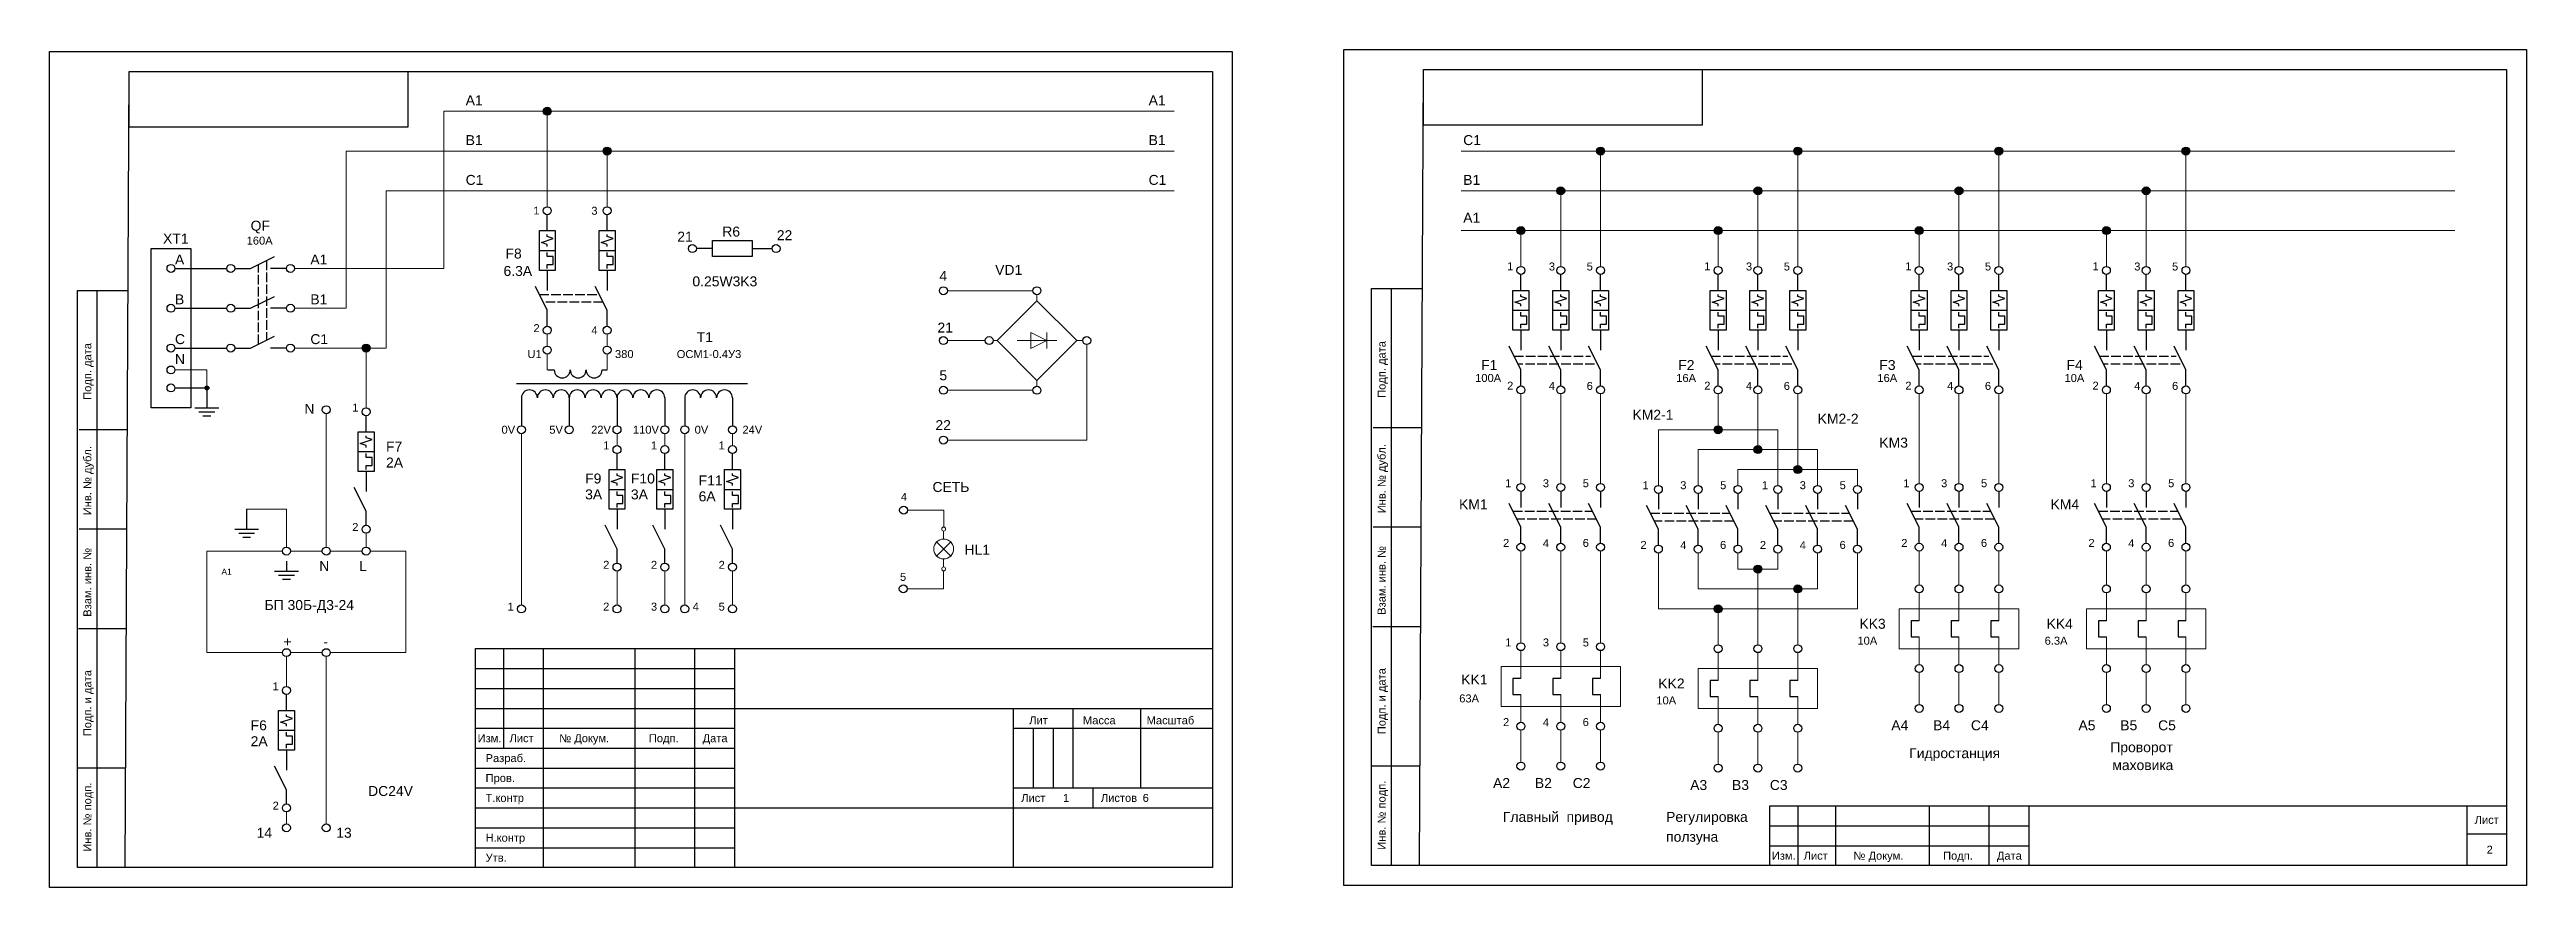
# Model space of a CAD drawing. Header units: millimetres. Extents: x 1226 to 4134, y 3039 to 4040.
# Drawn here: x 1226 to 1848, y 3615 to 3826 of the extents above; entities that cross this region are included whole.
import ezdxf

# ---------------------------------------------------------------- set-up
doc = ezdxf.new("R2010")
doc.units = ezdxf.units.MM
doc.linetypes.add('ACAD_ISO02W100', pattern=[15, 12, -3])
doc.layers.add('Аппаратура', color=7, linetype='Continuous', lineweight=20)
doc.layers.add('Рамки', color=7, linetype='Continuous', lineweight=25)
doc.styles.get("Standard").update_dxf_attribs({"font": 'arial.ttf'})

msp = doc.modelspace()

# ---------------------------------------------------------------- texts
for s, height, p in [('A1', 2.5, (1330, 3811.5)), ('A1', 2.5, (1501.5, 3811.5)), ('B1', 2.5, (1330, 3801.5)), ('B1', 2.5, (1501.5, 3801.5)), ('C1', 2.5, (1580.5, 3801.5)), ('C1', 2.5, (1330, 3791.5)), ('C1', 2.5, (1501.5, 3791.5)), ('B1', 2.5, (1580.5, 3791.5)), ('QF', 2.5, (1276, 3780)), ('1', 2, (1347, 3784.06)), ('3', 2, (1361.56, 3784)), ('A1', 2.5, (1580.5, 3782)), ('XT1', 2.5, (1254, 3776.75)), ('160A', 2, (1275, 3776.5)), ('21', 2.5, (1383.14, 3777.25)), ('R6', 2.5, (1394.44, 3778.51)), ('22', 2.5, (1408.13, 3777.61)), ('A', 2.5, (1257, 3771.5)), ('A1', 2.5, (1291, 3771.5)), ('6.3A', 2.5, (1339.5, 3768.63)), ('F8', 2.5, (1340, 3773)), ('4', 2.5, (1448.96, 3767.4)), ('VD1', 2.5, (1462.96, 3768.9)), ('1', 2, (1591.52, 3770.06)), ('3', 2, (1602, 3770)), ('5', 2, (1611.5, 3770)), ('1', 2, (1641.02, 3770.06)), ('3', 2, (1651.5, 3770)), ('5', 2, (1661, 3770)), ('1', 2, (1691.52, 3770.06)), ('3', 2, (1702, 3770)), ('5', 2, (1711.5, 3770)), ('1', 2, (1738.52, 3770.06)), ('3', 2, (1749, 3770)), ('5', 2, (1758.5, 3770)), ('B', 2.5, (1257, 3761.5)), ('B1', 2.5, (1291, 3761.5)), ('0.25W3K3', 2.5, (1386.94, 3766.01)), ('21', 2.5, (1448.46, 3754.4)), ('C', 2.5, (1257, 3751.5)), ('C1', 2.5, (1291, 3751.5)), ('2', 2, (1347.02, 3754.51)), ('4', 2, (1361.56, 3754)), ('T1', 2.5, (1388, 3752)), ('N', 2.5, (1257, 3746.5)), ('U1', 2, (1345.5, 3748)), ('380', 2, (1367.5, 3748)), ('OCM1-0.4У3', 2, (1383, 3748)), ('5', 2.5, (1448.96, 3742.4)), ('F1', 2.5, (1585, 3745)), ('F2', 2.5, (1634.5, 3745)), ('F3', 2.5, (1685, 3745)), ('F4', 2.5, (1732, 3745)), ('100A', 2, (1583.5, 3742)), ('2', 2, (1591.52, 3740.06)), ('4', 2, (1602, 3740)), ('6', 2, (1611.5, 3740)), ('16A', 2, (1634, 3742)), ('2', 2, (1641.02, 3740.06)), ('4', 2, (1651.5, 3740)), ('6', 2, (1661, 3740)), ('16A', 2, (1684.5, 3742)), ('2', 2, (1691.52, 3740.06)), ('4', 2, (1702, 3740)), ('6', 2, (1711.5, 3740)), ('10A', 2, (1731.5, 3742)), ('2', 2, (1738.52, 3740.06)), ('4', 2, (1749, 3740)), ('6', 2, (1758.5, 3740)), ('N', 2.5, (1289.5, 3734)), ('1', 2, (1301.52, 3734.56)), ('22', 2.5, (1447.96, 3729.9)), ('KM2-1', 2.5, (1623, 3732.5)), ('KM2-2', 2.5, (1669.5, 3731.5)), ('F7', 2.5, (1310, 3724.5)), ('0V', 2, (1339, 3729)), ('5V', 2, (1351, 3729)), ('22V', 2, (1361.5, 3729)), ('1', 2, (1364.52, 3725.06)), ('110V', 2, (1372, 3729)), ('1', 2, (1376.52, 3725.06)), ('0V', 2, (1387.5, 3729)), ('1', 2, (1393.52, 3725.06)), ('24V', 2, (1399.5, 3729)), ('KM3', 2.5, (1685, 3725.5)), ('2A', 2.5, (1310, 3720.5)), ('3A', 2.5, (1360, 3712.5)), ('F9', 2.5, (1360, 3716.5)), ('3A', 2.5, (1371.5, 3712.5)), ('F10', 2.5, (1371.5, 3716.5)), ('6A', 2.5, (1388.5, 3712)), ('F11', 2.5, (1388.5, 3716)), ('4', 2, (1439.3, 3712.14)), ('СЕТЬ', 2.5, (1447.22, 3714.37)), ('1', 2, (1591.02, 3715.56)), ('3', 2, (1600.5, 3715.56)), ('5', 2, (1610.52, 3715.56)), ('1', 2, (1625.52, 3715.06)), ('3', 2, (1635, 3715.06)), ('5', 2, (1645.02, 3715.06)), ('1', 2, (1655.52, 3715.06)), ('3', 2, (1665, 3715.06)), ('5', 2, (1675.02, 3715.06)), ('1', 2, (1691.02, 3715.56)), ('3', 2, (1700.5, 3715.56)), ('5', 2, (1710.52, 3715.56)), ('1', 2, (1738.02, 3715.56)), ('3', 2, (1747.5, 3715.56)), ('5', 2, (1757.52, 3715.56)), ('KM1', 2.5, (1579.45, 3710)), ('KM4', 2.5, (1728, 3710)), ('2', 2, (1301.52, 3704.56)), ('HL1', 2.5, (1455.27, 3698.61)), ('2', 2, (1590.5, 3700.56)), ('4', 2, (1600.5, 3700.5)), ('6', 2, (1610.5, 3700.56)), ('2', 2, (1625, 3700.06)), ('4', 2, (1635, 3700)), ('6', 2, (1645, 3700.06)), ('2', 2, (1655, 3700.06)), ('4', 2, (1665, 3700)), ('6', 2, (1675, 3700.06)), ('2', 2, (1690.5, 3700.56)), ('4', 2, (1700.5, 3700.5)), ('6', 2, (1710.5, 3700.56)), ('2', 2, (1737.5, 3700.56)), ('4', 2, (1747.5, 3700.5)), ('6', 2, (1757.5, 3700.56)), ('N', 2.5, (1293.23, 3694.5)), ('L', 2.5, (1303.23, 3694.5)), ('2', 2, (1364.52, 3695.06)), ('2', 2, (1376.52, 3695.06)), ('2', 2, (1393.52, 3695.06)), ('5', 2, (1439.07, 3692.03)), ('БП 30Б-Д3-24', 2.5, (1279.5, 3684.72)), ('1', 2, (1340.52, 3684.56)), ('2', 2, (1364.52, 3684.56)), ('3', 2, (1376.52, 3684.56)), ('4', 2, (1387, 3684.56)), ('5', 2, (1393.52, 3684.56)), ('KK3', 2.5, (1680, 3680)), ('KK4', 2.5, (1727, 3680)), ('+', 2.5, (1284.23, 3675.5)), ('-', 2.5, (1294.23, 3675.5)), ('1', 2, (1591.02, 3675.56)), ('3', 2, (1600.5, 3675.56)), ('5', 2, (1610.52, 3675.56)), ('10A', 2, (1679.5, 3676)), ('6.3A', 2, (1726.5, 3676)), ('1', 2, (1281.52, 3664.56)), ('KK1', 2.5, (1580, 3666)), ('KK2', 2.5, (1629.5, 3665)), ('63A', 2, (1579.5, 3661.5)), ('2', 2, (1590.5, 3655.56)), ('4', 2, (1600.5, 3655.5)), ('6', 2, (1610.5, 3655.56)), ('10A', 2, (1629, 3661)), ('2A', 2.5, (1276, 3650.5)), ('F6', 2.5, (1276, 3654.5)), ('A4', 2.5, (1688, 3654.5)), ('B4', 2.5, (1698.5, 3654.5)), ('C4', 2.5, (1708, 3654.5)), ('A5', 2.5, (1735, 3654.5)), ('Проворот', 2.5, (1743, 3649)), ('B5', 2.5, (1745.5, 3654.5)), ('C5', 2.5, (1755, 3654.5)), ('Гидростанция', 2.5, (1692.5, 3647.5)), ('маховика', 2.5, (1743.5, 3644.5)), ('DC24V', 2.5, (1305.5, 3638)), ('A2', 2.5, (1588, 3640)), ('B2', 2.5, (1598.5, 3640)), ('C2', 2.5, (1608, 3640)), ('A3', 2.5, (1637.5, 3639.5)), ('B3', 2.5, (1648, 3639.5)), ('C3', 2.5, (1657.5, 3639.5)), ('2', 2, (1281.52, 3634.56)), ('Главный', 2.5, (1590.45, 3631.5)), ('привод', 2.5, (1606.45, 3631.5)), ('Регулировка', 2.5, (1631.45, 3631.5)), ('14', 2.5, (1277.5, 3627.5)), ('13', 2.5, (1297.5, 3627.5)), ('ползуна', 2.5, (1631.45, 3626.5))]:
    msp.add_text(s, height=height).set_placement(p)
at = {"layer": 'Аппаратура'}
msp.add_text('A1', height=1.5, dxfattribs=at).set_placement((1268.68, 3693.6))
at = {"layer": 'Рамки'}
for s, p in [('Подп. дата', (1236, 3737.51)), ('Подп. дата', (1561, 3738)), ('Инв. № дубл.', (1561, 3709)), ('Инв. № дубл.', (1236, 3708.51)), ('Взам. инв. №', (1236, 3683.01)), ('Взам. инв. №', (1561, 3683.5)), ('Подп. и дата', (1561, 3653.5)), ('Подп. и дата', (1236, 3653.01)), ('Инв. № подп.', (1236, 3624.01)), ('Инв. № подп.', (1561, 3624.5))]:
    msp.add_text(s, height=2, rotation=90, dxfattribs=at).set_placement(p)
for s, p in [('Лит', (1471.5, 3656.01)), ('Масса', (1485, 3656.01)), ('Масштаб', (1501, 3656.01)), ('Изм.', (1333, 3651.51)), ('Лист', (1341, 3651.51)), ('№ Докум.', (1353.5, 3651.51)), ('Подп.', (1376, 3651.51)), ('Дата', (1389.5, 3651.51)), ('Разраб.', (1335, 3646.51)), ('Пров.', (1335, 3641.51)), ('Т.контр', (1335, 3636.51)), ('Лист', (1469.5, 3636.51)), ('1', (1480, 3636.51)), ('Листов', (1489.5, 3636.51)), ('6', (1500, 3636.51)), ('Лист', (1834.5, 3631)), ('Н.контр', (1335, 3626.51)), ('Утв.', (1335, 3621.51)), ('Изм.', (1658, 3622)), ('Лист', (1666, 3622)), ('№ Докум.', (1678.5, 3622)), ('Подп.', (1701, 3622)), ('Дата', (1714.5, 3622)), ('2', (1837.5, 3623.5))]:
    msp.add_text(s, height=2, dxfattribs=at).set_placement(p)

# ---------------------------------------------------------------- hatches: boundary and pattern name
h = msp.add_hatch(color=256)
h.dxf.hatch_style = 1
h.paths.add_polyline_path([(1265.5, 3740.5, 1), (1264.5, 3740.5, 1)])
at = {"layer": 'Аппаратура'}
h = msp.add_hatch(color=7, dxfattribs=at)
h.dxf.hatch_style = 1
h.paths.add_polyline_path([(1351.5, 3810, 1), (1349.5, 3810, 1)])
h = msp.add_hatch(color=7, dxfattribs=at)
h.dxf.hatch_style = 1
h.paths.add_polyline_path([(1366.5, 3800, 1), (1364.5, 3800, 1)])
h = msp.add_hatch(color=7, dxfattribs=at)
h.dxf.hatch_style = 1
h.paths.add_polyline_path([(1616, 3800, 1), (1614, 3800, 1)])
h = msp.add_hatch(color=7, dxfattribs=at)
h.dxf.hatch_style = 1
h.paths.add_polyline_path([(1665.5, 3800, 1), (1663.5, 3800, 1)])
h = msp.add_hatch(color=7, dxfattribs=at)
h.dxf.hatch_style = 1
h.paths.add_polyline_path([(1716, 3800, 1), (1714, 3800, 1)])
h = msp.add_hatch(color=7, dxfattribs=at)
h.dxf.hatch_style = 1
h.paths.add_polyline_path([(1763, 3800, 1), (1761, 3800, 1)])
h = msp.add_hatch(color=7, dxfattribs=at)
h.dxf.hatch_style = 1
h.paths.add_polyline_path([(1606, 3790, 1), (1604, 3790, 1)])
h = msp.add_hatch(color=7, dxfattribs=at)
h.dxf.hatch_style = 1
h.paths.add_polyline_path([(1655.5, 3790, 1), (1653.5, 3790, 1)])
h = msp.add_hatch(color=7, dxfattribs=at)
h.dxf.hatch_style = 1
h.paths.add_polyline_path([(1706, 3790, 1), (1704, 3790, 1)])
h = msp.add_hatch(color=7, dxfattribs=at)
h.dxf.hatch_style = 1
h.paths.add_polyline_path([(1753, 3790, 1), (1751, 3790, 1)])
h = msp.add_hatch(color=7, dxfattribs=at)
h.dxf.hatch_style = 1
h.paths.add_polyline_path([(1596, 3780, 1), (1594, 3780, 1)])
h = msp.add_hatch(color=7, dxfattribs=at)
h.dxf.hatch_style = 1
h.paths.add_polyline_path([(1645.5, 3780, 1), (1643.5, 3780, 1)])
h = msp.add_hatch(color=7, dxfattribs=at)
h.dxf.hatch_style = 1
h.paths.add_polyline_path([(1696, 3780, 1), (1694, 3780, 1)])
h = msp.add_hatch(color=7, dxfattribs=at)
h.dxf.hatch_style = 1
h.paths.add_polyline_path([(1743, 3780, 1), (1741, 3780, 1)])
h = msp.add_hatch(color=7, dxfattribs=at)
h.dxf.hatch_style = 1
h.paths.add_polyline_path([(1306, 3750.5, 1), (1304, 3750.5, 1)])
h = msp.add_hatch(color=7, dxfattribs=at)
h.dxf.hatch_style = 1
h.paths.add_polyline_path([(1645.5, 3730, 1), (1643.5, 3730, 1)])
h = msp.add_hatch(color=7, dxfattribs=at)
h.dxf.hatch_style = 1
h.paths.add_polyline_path([(1655.5, 3725, 1), (1653.5, 3725, 1)])
h = msp.add_hatch(color=7, dxfattribs=at)
h.dxf.hatch_style = 1
h.paths.add_polyline_path([(1665.5, 3720, 1), (1663.5, 3720, 1)])
h = msp.add_hatch(color=7, dxfattribs=at)
h.dxf.hatch_style = 1
h.paths.add_polyline_path([(1655.5, 3695, 1), (1653.5, 3695, 1)])
h = msp.add_hatch(color=7, dxfattribs=at)
h.dxf.hatch_style = 1
h.paths.add_polyline_path([(1665.5, 3690, 1), (1663.5, 3690, 1)])
h = msp.add_hatch(color=7, dxfattribs=at)
h.dxf.hatch_style = 1
h.paths.add_polyline_path([(1645.5, 3685, 1), (1643.5, 3685, 1)])

# ---------------------------------------------------------------- linework, layer by layer
for p, q in [((1350.5, 3780), (1350.5, 3784)), ((1365.5, 3780), (1365.5, 3784)), ((1349, 3777), (1352, 3778)), ((1350.5, 3776.5), (1349, 3777)), ((1350.5, 3778.5), (1350.5, 3779)), ((1352, 3778), (1350.5, 3778.5)), ((1350.5, 3776), (1350.5, 3776.5)), ((1364, 3777), (1367, 3778)), ((1365.5, 3776.5), (1364, 3777)), ((1365.5, 3778.5), (1365.5, 3779)), ((1367, 3778), (1365.5, 3778.5)), ((1365.5, 3776), (1365.5, 3776.5)), ((1257, 3770.5), (1270, 3770.5)), ((1272, 3770.5), (1276, 3770.5)), ((1276, 3770.5), (1282, 3773.5)), ((1285, 3770.5), (1281, 3770.5)), ((1348.5, 3775), (1352.5, 3775)), ((1350.5, 3773.5), (1350.5, 3774.5)), ((1352, 3773.5), (1350.5, 3773.5)), ((1350.5, 3770.5), (1350.5, 3771.5)), ((1350.5, 3771.5), (1352, 3771.5)), ((1350.5, 3770), (1350.5, 3765)), ((1352, 3771.5), (1352, 3773.5)), ((1363.5, 3775), (1367.5, 3775)), ((1365.5, 3773.5), (1365.5, 3774.5)), ((1367, 3773.5), (1365.5, 3773.5)), ((1365.5, 3770.5), (1365.5, 3771.5)), ((1365.5, 3771.5), (1367, 3771.5)), ((1365.5, 3770), (1365.5, 3765)), ((1367, 3771.5), (1367, 3773.5)), ((1391.94, 3775.51), (1387.94, 3775.51)), ((1401.94, 3775.51), (1406.94, 3775.51)), ((1276, 3760.5), (1282, 3763.5)), ((1350.5, 3760), (1347.5, 3766)), ((1365.5, 3760), (1362.5, 3766)), ((1595, 3765), (1595, 3769)), ((1595, 3763.5), (1595, 3764)), ((1596.5, 3763), (1595, 3763.5)), ((1605, 3765), (1605, 3769)), ((1605, 3763.5), (1605, 3764)), ((1606.5, 3763), (1605, 3763.5)), ((1615, 3765), (1615, 3769)), ((1615, 3763.5), (1615, 3764)), ((1616.5, 3763), (1615, 3763.5)), ((1644.5, 3765), (1644.5, 3769)), ((1644.5, 3763.5), (1644.5, 3764)), ((1646, 3763), (1644.5, 3763.5)), ((1654.5, 3765), (1654.5, 3769)), ((1654.5, 3763.5), (1654.5, 3764)), ((1656, 3763), (1654.5, 3763.5)), ((1664.5, 3765), (1664.5, 3769)), ((1664.5, 3763.5), (1664.5, 3764)), ((1666, 3763), (1664.5, 3763.5)), ((1695, 3765), (1695, 3769)), ((1695, 3763.5), (1695, 3764)), ((1696.5, 3763), (1695, 3763.5)), ((1705, 3765), (1705, 3769)), ((1705, 3763.5), (1705, 3764)), ((1706.5, 3763), (1705, 3763.5)), ((1715, 3765), (1715, 3769)), ((1715, 3763.5), (1715, 3764)), ((1716.5, 3763), (1715, 3763.5)), ((1742, 3765), (1742, 3769)), ((1742, 3763.5), (1742, 3764)), ((1743.5, 3763), (1742, 3763.5)), ((1752, 3765), (1752, 3769)), ((1752, 3763.5), (1752, 3764)), ((1753.5, 3763), (1752, 3763.5)), ((1762, 3765), (1762, 3769)), ((1762, 3763.5), (1762, 3764)), ((1763.5, 3763), (1762, 3763.5)), ((1257, 3760.5), (1270, 3760.5)), ((1272, 3760.5), (1276, 3760.5)), ((1285, 3760.5), (1281, 3760.5)), ((1350.5, 3756), (1350.5, 3760)), ((1365.5, 3756), (1365.5, 3760)), ((1593, 3760), (1597, 3760)), ((1593.5, 3762), (1596.5, 3763)), ((1595, 3761.5), (1593.5, 3762)), ((1595, 3761), (1595, 3761.5)), ((1595, 3758.5), (1595, 3759.5)), ((1596.5, 3758.5), (1595, 3758.5)), ((1596.5, 3756.5), (1596.5, 3758.5)), ((1603, 3760), (1607, 3760)), ((1603.5, 3762), (1606.5, 3763)), ((1605, 3761.5), (1603.5, 3762)), ((1605, 3761), (1605, 3761.5)), ((1605, 3758.5), (1605, 3759.5)), ((1606.5, 3758.5), (1605, 3758.5)), ((1606.5, 3756.5), (1606.5, 3758.5)), ((1613, 3760), (1617, 3760)), ((1613.5, 3762), (1616.5, 3763)), ((1615, 3761.5), (1613.5, 3762)), ((1615, 3761), (1615, 3761.5)), ((1615, 3758.5), (1615, 3759.5)), ((1616.5, 3758.5), (1615, 3758.5)), ((1616.5, 3756.5), (1616.5, 3758.5)), ((1642.5, 3760), (1646.5, 3760)), ((1643, 3762), (1646, 3763)), ((1644.5, 3761.5), (1643, 3762)), ((1644.5, 3761), (1644.5, 3761.5)), ((1644.5, 3758.5), (1644.5, 3759.5)), ((1646, 3758.5), (1644.5, 3758.5)), ((1646, 3756.5), (1646, 3758.5)), ((1652.5, 3760), (1656.5, 3760)), ((1653, 3762), (1656, 3763)), ((1654.5, 3761.5), (1653, 3762)), ((1654.5, 3761), (1654.5, 3761.5)), ((1654.5, 3758.5), (1654.5, 3759.5)), ((1656, 3758.5), (1654.5, 3758.5)), ((1656, 3756.5), (1656, 3758.5)), ((1662.5, 3760), (1666.5, 3760)), ((1663, 3762), (1666, 3763)), ((1664.5, 3761.5), (1663, 3762)), ((1664.5, 3761), (1664.5, 3761.5)), ((1664.5, 3758.5), (1664.5, 3759.5)), ((1666, 3758.5), (1664.5, 3758.5)), ((1666, 3756.5), (1666, 3758.5)), ((1693, 3760), (1697, 3760)), ((1693.5, 3762), (1696.5, 3763)), ((1695, 3761.5), (1693.5, 3762)), ((1695, 3761), (1695, 3761.5)), ((1695, 3758.5), (1695, 3759.5)), ((1696.5, 3758.5), (1695, 3758.5)), ((1696.5, 3756.5), (1696.5, 3758.5)), ((1703, 3760), (1707, 3760)), ((1703.5, 3762), (1706.5, 3763)), ((1705, 3761.5), (1703.5, 3762)), ((1705, 3761), (1705, 3761.5)), ((1705, 3758.5), (1705, 3759.5)), ((1706.5, 3758.5), (1705, 3758.5)), ((1706.5, 3756.5), (1706.5, 3758.5)), ((1713, 3760), (1717, 3760)), ((1713.5, 3762), (1716.5, 3763)), ((1715, 3761.5), (1713.5, 3762)), ((1715, 3761), (1715, 3761.5)), ((1715, 3758.5), (1715, 3759.5)), ((1716.5, 3758.5), (1715, 3758.5)), ((1716.5, 3756.5), (1716.5, 3758.5)), ((1740, 3760), (1744, 3760)), ((1740.5, 3762), (1743.5, 3763)), ((1742, 3761.5), (1740.5, 3762)), ((1742, 3761), (1742, 3761.5)), ((1742, 3758.5), (1742, 3759.5)), ((1743.5, 3758.5), (1742, 3758.5)), ((1743.5, 3756.5), (1743.5, 3758.5)), ((1750, 3760), (1754, 3760)), ((1750.5, 3762), (1753.5, 3763)), ((1752, 3761.5), (1750.5, 3762)), ((1752, 3761), (1752, 3761.5)), ((1752, 3758.5), (1752, 3759.5)), ((1753.5, 3758.5), (1752, 3758.5)), ((1753.5, 3756.5), (1753.5, 3758.5)), ((1760, 3760), (1764, 3760)), ((1760.5, 3762), (1763.5, 3763)), ((1762, 3761.5), (1760.5, 3762)), ((1762, 3761), (1762, 3761.5)), ((1762, 3758.5), (1762, 3759.5)), ((1763.5, 3758.5), (1762, 3758.5)), ((1763.5, 3756.5), (1763.5, 3758.5)), ((1276, 3750.5), (1282, 3753.5)), ((1595, 3745), (1592, 3751)), ((1595, 3755.5), (1595, 3756.5)), ((1595, 3756.5), (1596.5, 3756.5)), ((1595, 3755), (1595, 3750)), ((1605, 3745), (1602, 3751)), ((1605, 3755.5), (1605, 3756.5)), ((1605, 3756.5), (1606.5, 3756.5)), ((1605, 3755), (1605, 3750)), ((1615, 3745), (1612, 3751)), ((1615, 3755.5), (1615, 3756.5)), ((1615, 3756.5), (1616.5, 3756.5)), ((1615, 3755), (1615, 3750)), ((1644.5, 3745), (1641.5, 3751)), ((1644.5, 3755.5), (1644.5, 3756.5)), ((1644.5, 3756.5), (1646, 3756.5)), ((1644.5, 3755), (1644.5, 3750)), ((1654.5, 3745), (1651.5, 3751)), ((1654.5, 3755.5), (1654.5, 3756.5)), ((1654.5, 3756.5), (1656, 3756.5)), ((1654.5, 3755), (1654.5, 3750)), ((1664.5, 3745), (1661.5, 3751)), ((1664.5, 3755.5), (1664.5, 3756.5)), ((1664.5, 3756.5), (1666, 3756.5)), ((1664.5, 3755), (1664.5, 3750)), ((1695, 3745), (1692, 3751)), ((1695, 3755.5), (1695, 3756.5)), ((1695, 3756.5), (1696.5, 3756.5)), ((1695, 3755), (1695, 3750)), ((1705, 3745), (1702, 3751)), ((1705, 3755.5), (1705, 3756.5)), ((1705, 3756.5), (1706.5, 3756.5)), ((1705, 3755), (1705, 3750)), ((1715, 3745), (1712, 3751)), ((1715, 3755.5), (1715, 3756.5)), ((1715, 3756.5), (1716.5, 3756.5)), ((1715, 3755), (1715, 3750)), ((1742, 3745), (1739, 3751)), ((1742, 3755.5), (1742, 3756.5)), ((1742, 3756.5), (1743.5, 3756.5)), ((1742, 3755), (1742, 3750)), ((1752, 3745), (1749, 3751)), ((1752, 3755.5), (1752, 3756.5)), ((1752, 3756.5), (1753.5, 3756.5)), ((1752, 3755), (1752, 3750)), ((1762, 3745), (1759, 3751)), ((1762, 3755.5), (1762, 3756.5)), ((1762, 3756.5), (1763.5, 3756.5)), ((1762, 3755), (1762, 3750)), ((1257, 3750.5), (1270, 3750.5)), ((1272, 3750.5), (1276, 3750.5)), ((1285, 3750.5), (1281, 3750.5)), ((1350.75, 3745), (1352.25, 3745)), ((1364.25, 3745), (1365.5, 3745)), ((1595, 3741), (1595, 3745)), ((1605, 3741), (1605, 3745)), ((1615, 3741), (1615, 3745)), ((1644.5, 3741), (1644.5, 3745)), ((1654.5, 3741), (1654.5, 3745)), ((1664.5, 3741), (1664.5, 3745)), ((1695, 3741), (1695, 3745)), ((1705, 3741), (1705, 3745)), ((1715, 3741), (1715, 3745)), ((1742, 3741), (1742, 3745)), ((1752, 3741), (1752, 3745)), ((1762, 3741), (1762, 3745)), ((1257, 3740.5), (1265, 3740.5)), ((1265, 3740.5), (1265, 3735.5)), ((1262, 3735.5), (1268, 3735.5)), ((1263, 3734.5), (1267, 3734.5)), ((1264, 3733.5), (1266, 3733.5)), ((1305, 3729.5), (1305, 3733.5)), ((1344, 3738), (1344, 3731)), ((1356, 3738), (1356, 3731)), ((1368, 3738), (1368, 3731)), ((1380, 3738), (1380, 3731)), ((1385, 3738), (1385, 3731)), ((1397, 3738), (1397, 3731)), ((1303.5, 3726.5), (1306.5, 3727.5)), ((1305, 3726), (1303.5, 3726.5)), ((1305, 3728), (1305, 3728.5)), ((1306.5, 3727.5), (1305, 3728)), ((1305, 3725.5), (1305, 3726)), ((1303, 3724.5), (1307, 3724.5)), ((1305, 3723), (1305, 3724)), ((1306.5, 3723), (1305, 3723)), ((1305, 3720), (1305, 3721)), ((1305, 3721), (1306.5, 3721)), ((1306.5, 3721), (1306.5, 3723)), ((1368, 3720), (1368, 3724)), ((1380, 3720), (1380, 3724)), ((1397, 3720), (1397, 3724)), ((1305, 3709.5), (1302, 3715.5)), ((1305, 3719.5), (1305, 3714.5)), ((1366, 3715), (1370, 3715)), ((1366.5, 3717), (1369.5, 3718)), ((1368, 3716.5), (1366.5, 3717)), ((1368, 3718.5), (1368, 3719)), ((1369.5, 3718), (1368, 3718.5)), ((1368, 3716), (1368, 3716.5)), ((1368, 3713.5), (1368, 3714.5)), ((1369.5, 3713.5), (1368, 3713.5)), ((1369.5, 3711.5), (1369.5, 3713.5)), ((1378, 3715), (1382, 3715)), ((1378.5, 3717), (1381.5, 3718)), ((1380, 3716.5), (1378.5, 3717)), ((1380, 3718.5), (1380, 3719)), ((1381.5, 3718), (1380, 3718.5)), ((1380, 3716), (1380, 3716.5)), ((1380, 3713.5), (1380, 3714.5)), ((1381.5, 3713.5), (1380, 3713.5)), ((1381.5, 3711.5), (1381.5, 3713.5)), ((1395, 3715), (1399, 3715)), ((1395.5, 3717), (1398.5, 3718)), ((1397, 3716.5), (1395.5, 3717)), ((1397, 3718.5), (1397, 3719)), ((1398.5, 3718), (1397, 3718.5)), ((1397, 3716), (1397, 3716.5)), ((1397, 3713.5), (1397, 3714.5)), ((1398.5, 3713.5), (1397, 3713.5)), ((1398.5, 3711.5), (1398.5, 3713.5)), ((1595, 3714.5), (1595, 3710.5)), ((1605, 3714.5), (1605, 3710.5)), ((1615, 3714.5), (1615, 3710.5)), ((1629.5, 3714), (1629.5, 3710)), ((1639.5, 3714), (1639.5, 3710)), ((1649.5, 3714), (1649.5, 3710)), ((1659.5, 3714), (1659.5, 3710)), ((1669.5, 3714), (1669.5, 3710)), ((1679.5, 3714), (1679.5, 3710)), ((1695, 3714.5), (1695, 3710.5)), ((1705, 3714.5), (1705, 3710.5)), ((1715, 3714.5), (1715, 3710.5)), ((1742, 3714.5), (1742, 3710.5)), ((1752, 3714.5), (1752, 3710.5)), ((1762, 3714.5), (1762, 3710.5)), ((1275, 3710), (1275, 3705)), ((1305, 3706), (1305, 3709.5)), ((1368, 3710.5), (1368, 3711.5)), ((1368, 3711.5), (1369.5, 3711.5)), ((1368, 3710), (1368, 3705)), ((1380, 3710.5), (1380, 3711.5)), ((1380, 3711.5), (1381.5, 3711.5)), ((1380, 3710), (1380, 3705)), ((1397, 3710.5), (1397, 3711.5)), ((1397, 3711.5), (1398.5, 3711.5)), ((1397, 3710), (1397, 3705)), ((1595, 3705.5), (1592, 3711.5)), ((1605, 3705.5), (1602, 3711.5)), ((1615, 3705.5), (1612, 3711.5)), ((1629.5, 3705), (1626.5, 3711)), ((1639.5, 3705), (1636.5, 3711)), ((1649.5, 3705), (1646.5, 3711)), ((1659.5, 3705), (1656.5, 3711)), ((1669.5, 3705), (1666.5, 3711)), ((1679.5, 3705), (1676.5, 3711)), ((1695, 3705.5), (1692, 3711.5)), ((1705, 3705.5), (1702, 3711.5)), ((1715, 3705.5), (1712, 3711.5)), ((1742, 3705.5), (1739, 3711.5)), ((1752, 3705.5), (1749, 3711.5)), ((1762, 3705.5), (1759, 3711.5)), ((1272, 3705), (1278, 3705)), ((1273, 3704), (1277, 3704)), ((1274, 3703), (1276, 3703)), ((1368, 3700), (1365, 3706)), ((1380, 3700), (1377, 3706)), ((1397, 3700), (1394, 3706)), ((1595, 3701.5), (1595, 3705.5)), ((1605, 3701.5), (1605, 3705.5)), ((1615, 3701.5), (1615, 3705.5)), ((1629.5, 3701), (1629.5, 3705)), ((1639.5, 3701), (1639.5, 3705)), ((1649.5, 3701), (1649.5, 3705)), ((1659.5, 3701), (1659.5, 3705)), ((1669.5, 3701), (1669.5, 3705)), ((1679.5, 3701), (1679.5, 3705)), ((1695, 3701.5), (1695, 3705.5)), ((1705, 3701.5), (1705, 3705.5)), ((1715, 3701.5), (1715, 3705.5)), ((1742, 3701.5), (1742, 3705.5)), ((1752, 3701.5), (1752, 3705.5)), ((1762, 3701.5), (1762, 3705.5)), ((1285, 3697), (1285, 3694.5)), ((1368, 3696.5), (1368, 3700)), ((1380, 3696.5), (1380, 3700)), ((1397, 3696.5), (1397, 3700)), ((1282, 3694.5), (1288, 3694.5)), ((1283, 3693.5), (1287, 3693.5)), ((1284, 3692.5), (1286, 3692.5)), ((1695, 3682), (1693, 3682)), ((1693, 3682), (1693, 3678)), ((1693, 3678), (1695, 3678)), ((1705, 3682), (1703, 3682)), ((1703, 3682), (1703, 3678)), ((1703, 3678), (1705, 3678)), ((1715, 3682), (1713, 3682)), ((1713, 3682), (1713, 3678)), ((1713, 3678), (1715, 3678)), ((1742, 3682), (1740, 3682)), ((1740, 3682), (1740, 3678)), ((1740, 3678), (1742, 3678)), ((1752, 3682), (1750, 3682)), ((1750, 3682), (1750, 3678)), ((1750, 3678), (1752, 3678)), ((1762, 3682), (1760, 3682)), ((1760, 3682), (1760, 3678)), ((1760, 3678), (1762, 3678)), ((1595, 3667.5), (1593, 3667.5)), ((1593, 3667.5), (1593, 3663.5)), ((1605, 3667.5), (1603, 3667.5)), ((1603, 3667.5), (1603, 3663.5)), ((1615, 3667.5), (1613, 3667.5)), ((1613, 3667.5), (1613, 3663.5)), ((1644.5, 3667), (1642.5, 3667)), ((1642.5, 3667), (1642.5, 3663)), ((1654.5, 3667), (1652.5, 3667)), ((1652.5, 3667), (1652.5, 3663)), ((1664.5, 3667), (1662.5, 3667)), ((1662.5, 3667), (1662.5, 3663)), ((1283.5, 3656.5), (1286.5, 3657.5)), ((1285, 3659.5), (1285, 3663.5)), ((1285, 3658), (1285, 3658.5)), ((1286.5, 3657.5), (1285, 3658)), ((1593, 3663.5), (1595, 3663.5)), ((1603, 3663.5), (1605, 3663.5)), ((1613, 3663.5), (1615, 3663.5)), ((1642.5, 3663), (1644.5, 3663)), ((1652.5, 3663), (1654.5, 3663)), ((1662.5, 3663), (1664.5, 3663)), ((1283, 3654.5), (1287, 3654.5)), ((1285, 3656), (1283.5, 3656.5)), ((1285, 3655.5), (1285, 3656)), ((1285, 3653), (1285, 3654)), ((1286.5, 3653), (1285, 3653)), ((1286.5, 3651), (1286.5, 3653)), ((1285, 3639.5), (1282, 3645.5)), ((1285, 3650), (1285, 3651)), ((1285, 3651), (1286.5, 3651)), ((1285, 3649.5), (1285, 3644.5)), ((1285, 3636), (1285, 3639.5))]:
    msp.add_line(p, q)
at = {"lineweight": 30, "ltscale": 0.2}
msp.add_line((1400.75, 3741.5), (1342.75, 3741.5), dxfattribs=at)
for points in [[(1348.5, 3770), (1348.5, 3780), (1352.5, 3780), (1352.5, 3770)], [(1363.5, 3770), (1363.5, 3780), (1367.5, 3780), (1367.5, 3770)], [(1401.94, 3773.51), (1391.94, 3773.51), (1391.94, 3777.51), (1401.94, 3777.51)], [(1251, 3775.5), (1261, 3775.5), (1261, 3735.5), (1251, 3735.5)], [(1593, 3755), (1593, 3765), (1597, 3765), (1597, 3755)], [(1603, 3755), (1603, 3765), (1607, 3765), (1607, 3755)], [(1613, 3755), (1613, 3765), (1617, 3765), (1617, 3755)], [(1642.5, 3755), (1642.5, 3765), (1646.5, 3765), (1646.5, 3755)], [(1652.5, 3755), (1652.5, 3765), (1656.5, 3765), (1656.5, 3755)], [(1662.5, 3755), (1662.5, 3765), (1666.5, 3765), (1666.5, 3755)], [(1693, 3755), (1693, 3765), (1697, 3765), (1697, 3755)], [(1703, 3755), (1703, 3765), (1707, 3765), (1707, 3755)], [(1713, 3755), (1713, 3765), (1717, 3765), (1717, 3755)], [(1740, 3755), (1740, 3765), (1744, 3765), (1744, 3755)], [(1750, 3755), (1750, 3765), (1754, 3765), (1754, 3755)], [(1760, 3755), (1760, 3765), (1764, 3765), (1764, 3755)], [(1303, 3719.5), (1303, 3729.5), (1307, 3729.5), (1307, 3719.5)], [(1366, 3710), (1366, 3720), (1370, 3720), (1370, 3710)], [(1378, 3710), (1378, 3720), (1382, 3720), (1382, 3710)], [(1395, 3710), (1395, 3720), (1399, 3720), (1399, 3710)], [(1283, 3649.5), (1283, 3659.5), (1287, 3659.5), (1287, 3649.5)]]:
    msp.add_lwpolyline(points, close=True)
at = {"linetype": 'ACAD_ISO02W100', "ltscale": 0.2}
for points in [[(1278, 3751.5), (1278, 3771.5)], [(1280, 3772.5), (1280, 3752.5)], [(1348.5, 3764), (1363.5, 3764)], [(1364.5, 3762), (1349.5, 3762)], [(1593.25, 3748.5), (1612.5, 3748.5)], [(1613.5, 3746.5), (1594.25, 3746.5)], [(1642.75, 3748.5), (1662, 3748.5)], [(1663, 3746.5), (1643.75, 3746.5)], [(1693.25, 3748.5), (1712.5, 3748.5)], [(1713.5, 3746.5), (1694.25, 3746.5)], [(1740.25, 3748.5), (1759.5, 3748.5)], [(1760.5, 3746.5), (1741.25, 3746.5)], [(1593, 3709.5), (1613, 3709.5)], [(1614, 3707.5), (1594, 3707.5)], [(1627.5, 3709), (1647.5, 3709)], [(1657.5, 3709), (1677.5, 3709)], [(1693, 3709.5), (1713, 3709.5)], [(1714, 3707.5), (1694, 3707.5)], [(1740, 3709.5), (1760, 3709.5)], [(1761, 3707.5), (1741, 3707.5)], [(1648.5, 3707), (1628.5, 3707)], [(1678.5, 3707), (1658.5, 3707)]]:
    msp.add_lwpolyline(points, dxfattribs=at)
at = {"lineweight": 20}
for points in [[(1690, 3685), (1720, 3685), (1720, 3675), (1690, 3675)], [(1737, 3685), (1767, 3685), (1767, 3675), (1737, 3675)], [(1590, 3670.5), (1620, 3670.5), (1620, 3660.5), (1590, 3660.5)], [(1639.5, 3670), (1669.5, 3670), (1669.5, 3660), (1639.5, 3660)]]:
    msp.add_lwpolyline(points, close=True, dxfattribs=at)
for centre, radius in [((1350.5, 3810), 1), ((1365.5, 3800), 1), ((1615, 3800), 1), ((1664.5, 3800), 1), ((1715, 3800), 1), ((1762, 3800), 1), ((1605, 3790), 1), ((1654.5, 3790), 1), ((1705, 3790), 1), ((1752, 3790), 1), ((1350.5, 3785), 1), ((1365.5, 3785), 1), ((1386.94, 3775.51), 1), ((1407.94, 3775.51), 1), ((1595, 3780), 1), ((1644.5, 3780), 1), ((1695, 3780), 1), ((1742, 3780), 1), ((1256, 3770.5), 1), ((1271, 3770.5), 1), ((1286, 3770.5), 1), ((1595, 3770), 1), ((1605, 3770), 1), ((1615, 3770), 1), ((1644.5, 3770), 1), ((1654.5, 3770), 1), ((1664.5, 3770), 1), ((1695, 3770), 1), ((1705, 3770), 1), ((1715, 3770), 1), ((1742, 3770), 1), ((1752, 3770), 1), ((1762, 3770), 1), ((1449.96, 3764.9), 1), ((1473.46, 3764.9), 1), ((1256, 3760.5), 1), ((1271, 3760.5), 1), ((1286, 3760.5), 1), ((1256, 3750.5), 1), ((1271, 3750.5), 1), ((1286, 3750.5), 1), ((1305, 3750.5), 1), ((1350.5, 3755), 1), ((1350.5, 3750), 1), ((1365.5, 3755), 1), ((1365.5, 3750), 1), ((1449.96, 3752.4), 1), ((1461.46, 3752.4), 1), ((1485.96, 3752.4), 1), ((1256, 3745), 1), ((1256, 3740.5), 1), ((1265, 3740.5), 0.5), ((1449.96, 3739.9), 1), ((1473.46, 3739.9), 1), ((1595, 3740), 1), ((1605, 3740), 1), ((1615, 3740), 1), ((1644.5, 3740), 1), ((1654.5, 3740), 1), ((1664.5, 3740), 1), ((1695, 3740), 1), ((1705, 3740), 1), ((1715, 3740), 1), ((1742, 3740), 1), ((1752, 3740), 1), ((1762, 3740), 1), ((1295, 3735), 1), ((1305, 3734.5), 1), ((1344, 3730), 1), ((1356, 3730), 1), ((1368, 3730), 1), ((1368, 3725), 1), ((1380, 3730), 1), ((1380, 3725), 1), ((1385, 3730), 1), ((1397, 3730), 1), ((1397, 3725), 1), ((1449.96, 3727.4), 1), ((1644.5, 3730), 1), ((1654.5, 3725), 1), ((1664.5, 3720), 1), ((1595, 3715.5), 1), ((1605, 3715.5), 1), ((1615, 3715.5), 1), ((1629.5, 3715), 1), ((1639.5, 3715), 1), ((1649.5, 3715), 1), ((1659.5, 3715), 1), ((1669.5, 3715), 1), ((1679.5, 3715), 1), ((1695, 3715.5), 1), ((1705, 3715.5), 1), ((1715, 3715.5), 1), ((1742, 3715.5), 1), ((1752, 3715.5), 1), ((1762, 3715.5), 1), ((1439.97, 3709.79), 1), ((1305, 3705), 1), ((1595, 3700.5), 1), ((1605, 3700.5), 1), ((1615, 3700.5), 1), ((1629.5, 3700), 1), ((1639.5, 3700), 1), ((1649.5, 3700), 1), ((1659.5, 3700), 1), ((1669.5, 3700), 1), ((1679.5, 3700), 1), ((1695, 3700.5), 1), ((1705, 3700.5), 1), ((1715, 3700.5), 1), ((1742, 3700.5), 1), ((1752, 3700.5), 1), ((1762, 3700.5), 1), ((1285, 3699.5), 1), ((1295, 3699.5), 1), ((1305, 3699.5), 1), ((1368, 3695.5), 1), ((1380, 3695.5), 1), ((1397, 3695.5), 1), ((1654.5, 3695), 1), ((1439.88, 3690.03), 1), ((1664.5, 3690), 1), ((1695, 3690), 1), ((1705, 3690), 1), ((1715, 3690), 1), ((1742, 3690), 1), ((1752, 3690), 1), ((1762, 3690), 1), ((1344, 3685), 1), ((1368, 3685), 1), ((1380, 3685), 1), ((1385, 3685), 1), ((1397, 3685), 1), ((1644.5, 3685), 1), ((1595, 3675.5), 1), ((1605, 3675.5), 1), ((1615, 3675.5), 1), ((1285, 3674), 1), ((1295, 3674), 1), ((1644.5, 3675), 1), ((1654.5, 3675), 1), ((1664.5, 3675), 1), ((1695, 3670), 1), ((1705, 3670), 1), ((1715, 3670), 1), ((1742, 3670), 1), ((1752, 3670), 1), ((1762, 3670), 1), ((1285, 3664.5), 1), ((1695, 3660), 1), ((1705, 3660), 1), ((1715, 3660), 1), ((1742, 3660), 1), ((1752, 3660), 1), ((1762, 3660), 1), ((1595, 3655.5), 1), ((1605, 3655.5), 1), ((1615, 3655.5), 1), ((1644.5, 3655), 1), ((1654.5, 3655), 1), ((1664.5, 3655), 1), ((1595, 3645.5), 1), ((1605, 3645.5), 1), ((1615, 3645.5), 1), ((1644.5, 3645), 1), ((1654.5, 3645), 1), ((1664.5, 3645), 1), ((1285, 3635), 1), ((1285, 3630), 1), ((1295, 3630), 1)]:
    msp.add_circle(centre, radius)
for centre, start, end in [((1354.25, 3745), 180, 0), ((1358.25, 3745), 180, 0), ((1362.25, 3745), 180, 0), ((1346, 3738), 0, 180), ((1350, 3738), 0, 180), ((1354, 3738), 0, 180), ((1358, 3738), 0, 180), ((1362, 3738), 0, 180), ((1366, 3738), 0, 180), ((1370, 3738), 0, 180), ((1374, 3738), 0, 180), ((1378, 3738), 0, 180), ((1387, 3738), 0, 180), ((1391, 3738), 0, 180), ((1395, 3738), 0, 180)]:
    msp.add_arc(centre, 2, start, end)
at = {"layer": 'Аппаратура'}
for p, q in [((1324.5, 3810), (1507.95, 3810)), ((1324.5, 3770.5), (1324.5, 3810)), ((1350.5, 3786), (1350.5, 3810)), ((1300, 3800), (1507.95, 3800)), ((1300, 3760.5), (1300, 3800)), ((1365.5, 3786), (1365.5, 3800)), ((1580, 3800), (1829.5, 3800)), ((1615, 3800), (1615, 3771)), ((1664.5, 3800), (1664.5, 3771)), ((1715, 3800), (1715, 3771)), ((1762, 3800), (1762, 3771)), ((1310, 3750.5), (1310, 3790)), ((1310, 3790), (1321.95, 3790)), ((1321.95, 3790), (1507.95, 3790)), ((1580, 3790), (1829.5, 3790)), ((1605, 3789), (1605, 3771)), ((1654.5, 3789), (1654.5, 3771)), ((1705, 3789), (1705, 3771)), ((1752, 3789), (1752, 3771)), ((1580, 3780), (1829.5, 3780)), ((1595, 3780), (1595, 3771)), ((1644.5, 3780), (1644.5, 3771)), ((1695, 3780), (1695, 3771)), ((1742, 3780), (1742, 3771)), ((1287, 3770.5), (1324.5, 3770.5)), ((1450.96, 3764.9), (1472.46, 3764.9)), ((1473.46, 3763.9), (1473.46, 3762.4)), ((1287, 3760.5), (1300, 3760.5)), ((1463.46, 3752.4), (1473.46, 3762.4)), ((1473.46, 3762.4), (1483.46, 3752.4)), ((1350.5, 3754), (1350.5, 3751)), ((1365.5, 3754), (1365.5, 3751)), ((1450.96, 3752.4), (1460.46, 3752.4)), ((1462.46, 3752.4), (1463.46, 3752.4)), ((1473.46, 3742.4), (1463.46, 3752.4)), ((1468.46, 3752.4), (1478.46, 3752.4)), ((1475.96, 3752.4), (1471.96, 3754.4)), ((1471.96, 3754.4), (1471.96, 3750.4)), ((1471.96, 3750.4), (1475.96, 3752.4)), ((1483.46, 3752.4), (1473.46, 3742.4)), ((1475.96, 3754.4), (1475.96, 3750.4)), ((1483.46, 3752.4), (1484.96, 3752.4)), ((1485.96, 3727.4), (1485.96, 3751.4)), ((1257, 3745), (1263.27, 3745)), ((1265, 3745), (1263.27, 3745)), ((1265, 3740.5), (1265, 3745)), ((1287, 3750.5), (1310, 3750.5)), ((1305, 3750.5), (1305, 3735.5)), ((1350.5, 3749), (1350.5, 3745)), ((1350.5, 3745), (1350.75, 3745)), ((1365.5, 3749), (1365.5, 3745)), ((1450.96, 3739.9), (1472.46, 3739.9)), ((1473.46, 3742.4), (1473.46, 3740.9)), ((1595, 3739), (1595, 3716.5)), ((1605, 3739), (1605, 3716.5)), ((1615, 3739), (1615, 3716.5)), ((1644.5, 3739), (1644.5, 3731)), ((1654.5, 3739), (1654.5, 3726)), ((1664.5, 3739), (1664.5, 3721)), ((1695, 3739), (1695, 3716.5)), ((1705, 3739), (1705, 3716.5)), ((1715, 3739), (1715, 3716.5)), ((1742, 3739), (1742, 3716.5)), ((1752, 3739), (1752, 3716.5)), ((1762, 3739), (1762, 3716.5)), ((1295, 3734), (1295, 3700.5)), ((1344, 3729), (1344, 3686)), ((1368, 3729), (1368, 3726)), ((1380, 3729), (1380, 3726)), ((1385, 3729), (1385, 3686)), ((1397, 3729), (1397, 3726)), ((1450.96, 3727.4), (1485.96, 3727.4)), ((1629.5, 3716), (1629.5, 3730)), ((1629.5, 3730), (1659.5, 3730)), ((1659.5, 3730), (1659.5, 3716)), ((1639.5, 3716), (1639.5, 3725)), ((1639.5, 3725), (1669.5, 3725)), ((1649.5, 3716), (1649.5, 3720)), ((1649.5, 3720), (1679.5, 3720)), ((1669.5, 3725), (1669.5, 3716)), ((1679.5, 3720), (1679.5, 3716)), ((1275, 3710), (1285, 3710)), ((1285, 3710), (1285, 3700.5)), ((1440.97, 3709.79), (1450.08, 3709.79)), ((1450.08, 3709.79), (1450.08, 3705.54)), ((1305, 3704), (1305, 3700.5)), ((1448.26, 3698.27), (1451.79, 3701.81)), ((1448.26, 3701.81), (1451.79, 3698.27)), ((1450.03, 3704.54), (1450.03, 3702.54)), ((1450.03, 3697.54), (1450.03, 3695.54)), ((1595, 3699.5), (1595, 3676.5)), ((1605, 3699.5), (1605, 3676.5)), ((1615, 3699.5), (1615, 3676.5)), ((1629.5, 3699), (1629.5, 3685)), ((1639.5, 3699), (1639.5, 3690)), ((1649.5, 3699), (1649.5, 3695)), ((1649.5, 3695), (1659.5, 3695)), ((1659.5, 3695), (1659.5, 3699)), ((1669.5, 3690), (1669.5, 3699)), ((1679.5, 3685), (1679.5, 3699)), ((1695, 3699.5), (1695, 3691)), ((1705, 3699.5), (1705, 3691)), ((1715, 3699.5), (1715, 3691)), ((1742, 3699.5), (1742, 3691)), ((1752, 3699.5), (1752, 3691)), ((1762, 3699.5), (1762, 3691)), ((1368, 3694.5), (1368, 3686)), ((1380, 3694.5), (1380, 3686)), ((1397, 3694.5), (1397, 3686)), ((1440.88, 3690.03), (1450.03, 3690.03)), ((1450.03, 3690.03), (1450.03, 3694.54)), ((1639.5, 3690), (1669.5, 3690)), ((1654.5, 3694), (1654.5, 3676)), ((1664.5, 3689), (1664.5, 3676)), ((1695, 3689), (1695, 3682)), ((1705, 3689), (1705, 3682)), ((1715, 3689), (1715, 3682)), ((1742, 3689), (1742, 3682)), ((1752, 3689), (1752, 3682)), ((1762, 3689), (1762, 3682)), ((1629.5, 3685), (1679.5, 3685)), ((1644.5, 3684), (1644.5, 3676)), ((1695, 3678), (1695, 3671)), ((1705, 3678), (1705, 3671)), ((1715, 3678), (1715, 3671)), ((1742, 3678), (1742, 3671)), ((1752, 3678), (1752, 3671)), ((1762, 3678), (1762, 3671)), ((1285, 3673), (1285, 3665.5)), ((1295, 3673), (1295, 3631)), ((1595, 3674.5), (1595, 3667.5)), ((1605, 3674.5), (1605, 3667.5)), ((1615, 3674.5), (1615, 3667.5)), ((1644.5, 3674), (1644.5, 3667)), ((1654.5, 3674), (1654.5, 3667)), ((1664.5, 3674), (1664.5, 3667)), ((1695, 3669), (1695, 3661)), ((1705, 3669), (1705, 3661)), ((1715, 3669), (1715, 3661)), ((1742, 3669), (1742, 3661)), ((1752, 3669), (1752, 3661)), ((1762, 3669), (1762, 3661)), ((1595, 3663.5), (1595, 3656.5)), ((1605, 3663.5), (1605, 3656.5)), ((1615, 3663.5), (1615, 3656.5)), ((1644.5, 3663), (1644.5, 3656)), ((1654.5, 3663), (1654.5, 3656)), ((1664.5, 3663), (1664.5, 3656)), ((1595, 3654.5), (1595, 3646.5)), ((1605, 3654.5), (1605, 3646.5)), ((1615, 3654.5), (1615, 3646.5)), ((1644.5, 3654), (1644.5, 3646)), ((1654.5, 3654), (1654.5, 3646)), ((1664.5, 3654), (1664.5, 3646)), ((1285, 3634), (1285, 3631))]:
    msp.add_line(p, q, dxfattribs=at)
for points in [[(1284, 3674), (1265, 3674), (1265, 3699.5), (1284, 3699.5)], [(1286, 3699.5), (1294, 3699.5)], [(1306, 3699.5), (1315, 3699.5), (1315, 3674), (1296, 3674)], [(1296, 3699.5), (1304, 3699.5)], [(1294, 3674), (1286, 3674)]]:
    msp.add_lwpolyline(points, dxfattribs=at)
for centre, radius in [((1450.03, 3700.04), 2.5), ((1450.03, 3705.04), 0.5), ((1450.03, 3695.04), 0.5)]:
    msp.add_circle(centre, radius, dxfattribs=at)
at = {"layer": 'Рамки'}
for p, q in [((1244.5, 3620.01), (1245.5, 3820.01)), ((1245.5, 3820.01), (1517.5, 3820.01)), ((1517.5, 3820.01), (1517.5, 3620.01)), ((1569.5, 3620.5), (1570.5, 3820.5)), ((1570.5, 3820.5), (1842.5, 3820.5)), ((1842.5, 3820.5), (1842.5, 3620.5)), ((1232.5, 3765.01), (1245.22, 3765.01)), ((1232.5, 3620.01), (1232.5, 3765.01)), ((1237.5, 3620.01), (1237.5, 3765.01)), ((1557.5, 3765.5), (1570.22, 3765.5)), ((1557.5, 3620.5), (1557.5, 3765.5)), ((1562.5, 3620.5), (1562.5, 3765.5)), ((1244.92, 3730.01), (1232.92, 3730.01)), ((1569.92, 3730.5), (1557.92, 3730.5)), ((1244.92, 3705.01), (1232.92, 3705.01)), ((1569.92, 3705.5), (1557.92, 3705.5)), ((1244.8, 3680.01), (1232.8, 3680.01)), ((1569.8, 3680.5), (1557.8, 3680.5)), ((1332.5, 3670.01), (1397.5, 3670.01)), ((1339.5, 3675.01), (1339.5, 3650.01)), ((1349.5, 3675.01), (1349.5, 3620.01)), ((1372.5, 3675.01), (1372.5, 3620.01)), ((1387.5, 3675.01), (1387.5, 3620.01)), ((1332.5, 3665.01), (1397.5, 3665.01)), ((1332.5, 3660.01), (1397.5, 3660.01)), ((1397.5, 3660.01), (1517.5, 3660.01)), ((1467.5, 3660.01), (1467.5, 3620.01)), ((1482.5, 3660.01), (1482.5, 3640.01)), ((1499.5, 3660.01), (1499.5, 3640.01)), ((1332.5, 3655.01), (1397.5, 3655.01)), ((1467.5, 3655.01), (1517.5, 3655.01)), ((1472.5, 3655.01), (1472.5, 3640.01)), ((1477.5, 3655.01), (1477.5, 3640.01)), ((1244.62, 3645.01), (1232.62, 3645.01)), ((1244.62, 3645.01), (1232.62, 3645.01)), ((1244.62, 3645.01), (1232.62, 3645.01)), ((1332.5, 3650.01), (1397.5, 3650.01)), ((1332.5, 3645.01), (1397.5, 3645.01)), ((1569.62, 3645.5), (1557.62, 3645.5)), ((1569.62, 3645.5), (1557.62, 3645.5)), ((1569.62, 3645.5), (1557.62, 3645.5)), ((1332.5, 3640.01), (1397.5, 3640.01)), ((1467.5, 3640.01), (1517.5, 3640.01)), ((1487.5, 3640.01), (1487.5, 3635.01)), ((1332.5, 3635.01), (1397.5, 3635.01)), ((1397.5, 3635.01), (1517.5, 3635.01)), ((1664.5, 3635.5), (1664.5, 3620.5)), ((1674, 3635.5), (1674, 3620.5)), ((1697.5, 3635.5), (1697.5, 3620.5)), ((1712.5, 3635.5), (1712.5, 3620.5)), ((1832.5, 3635.5), (1832.5, 3620.5)), ((1332.5, 3630.01), (1397.5, 3630.01)), ((1657.5, 3630.5), (1722.5, 3630.5)), ((1832.5, 3628.5), (1842.5, 3628.5)), ((1332.5, 3625.01), (1397.5, 3625.01)), ((1569.5, 3620.5), (1557.5, 3620.5)), ((1842.5, 3620.5), (1569.5, 3620.5)), ((1657.5, 3625.5), (1722.5, 3625.5)), ((1244.5, 3620.01), (1232.5, 3620.01)), ((1517.5, 3620.01), (1244.5, 3620.01))]:
    msp.add_line(p, q, dxfattribs=at)
for points in [[(1550.5, 3825.5), (1847.5, 3825.5), (1847.5, 3615.5), (1550.5, 3615.5)], [(1225.5, 3825.01), (1522.5, 3825.01), (1522.5, 3615.01), (1225.5, 3615.01)], [(1245.5, 3820.01), (1315.5, 3820.01), (1315.5, 3806.01), (1245.5, 3806.01)], [(1570.5, 3820.5), (1640.5, 3820.5), (1640.5, 3806.5), (1570.5, 3806.5)], [(1332.5, 3620.01), (1332.5, 3675.01), (1517.5, 3675.01), (1517.5, 3620.01)], [(1332.5, 3675.01), (1397.5, 3675.01), (1397.5, 3620.01), (1332.5, 3620.01)], [(1657.5, 3620.5), (1657.5, 3635.5), (1842.5, 3635.5), (1842.5, 3620.5)], [(1657.5, 3635.5), (1722.5, 3635.5), (1722.5, 3620.5), (1657.5, 3620.5)]]:
    msp.add_lwpolyline(points, close=True, dxfattribs=at)

msp.set_redraw_order([(e.dxf.handle, doc.entitydb.next_handle()) for e in msp.query("TEXT MTEXT ATTDEF DIMENSION ARC_DIMENSION")])  # texts and dimensions are drawn at this point

doc.saveas('drawing.dxf')
